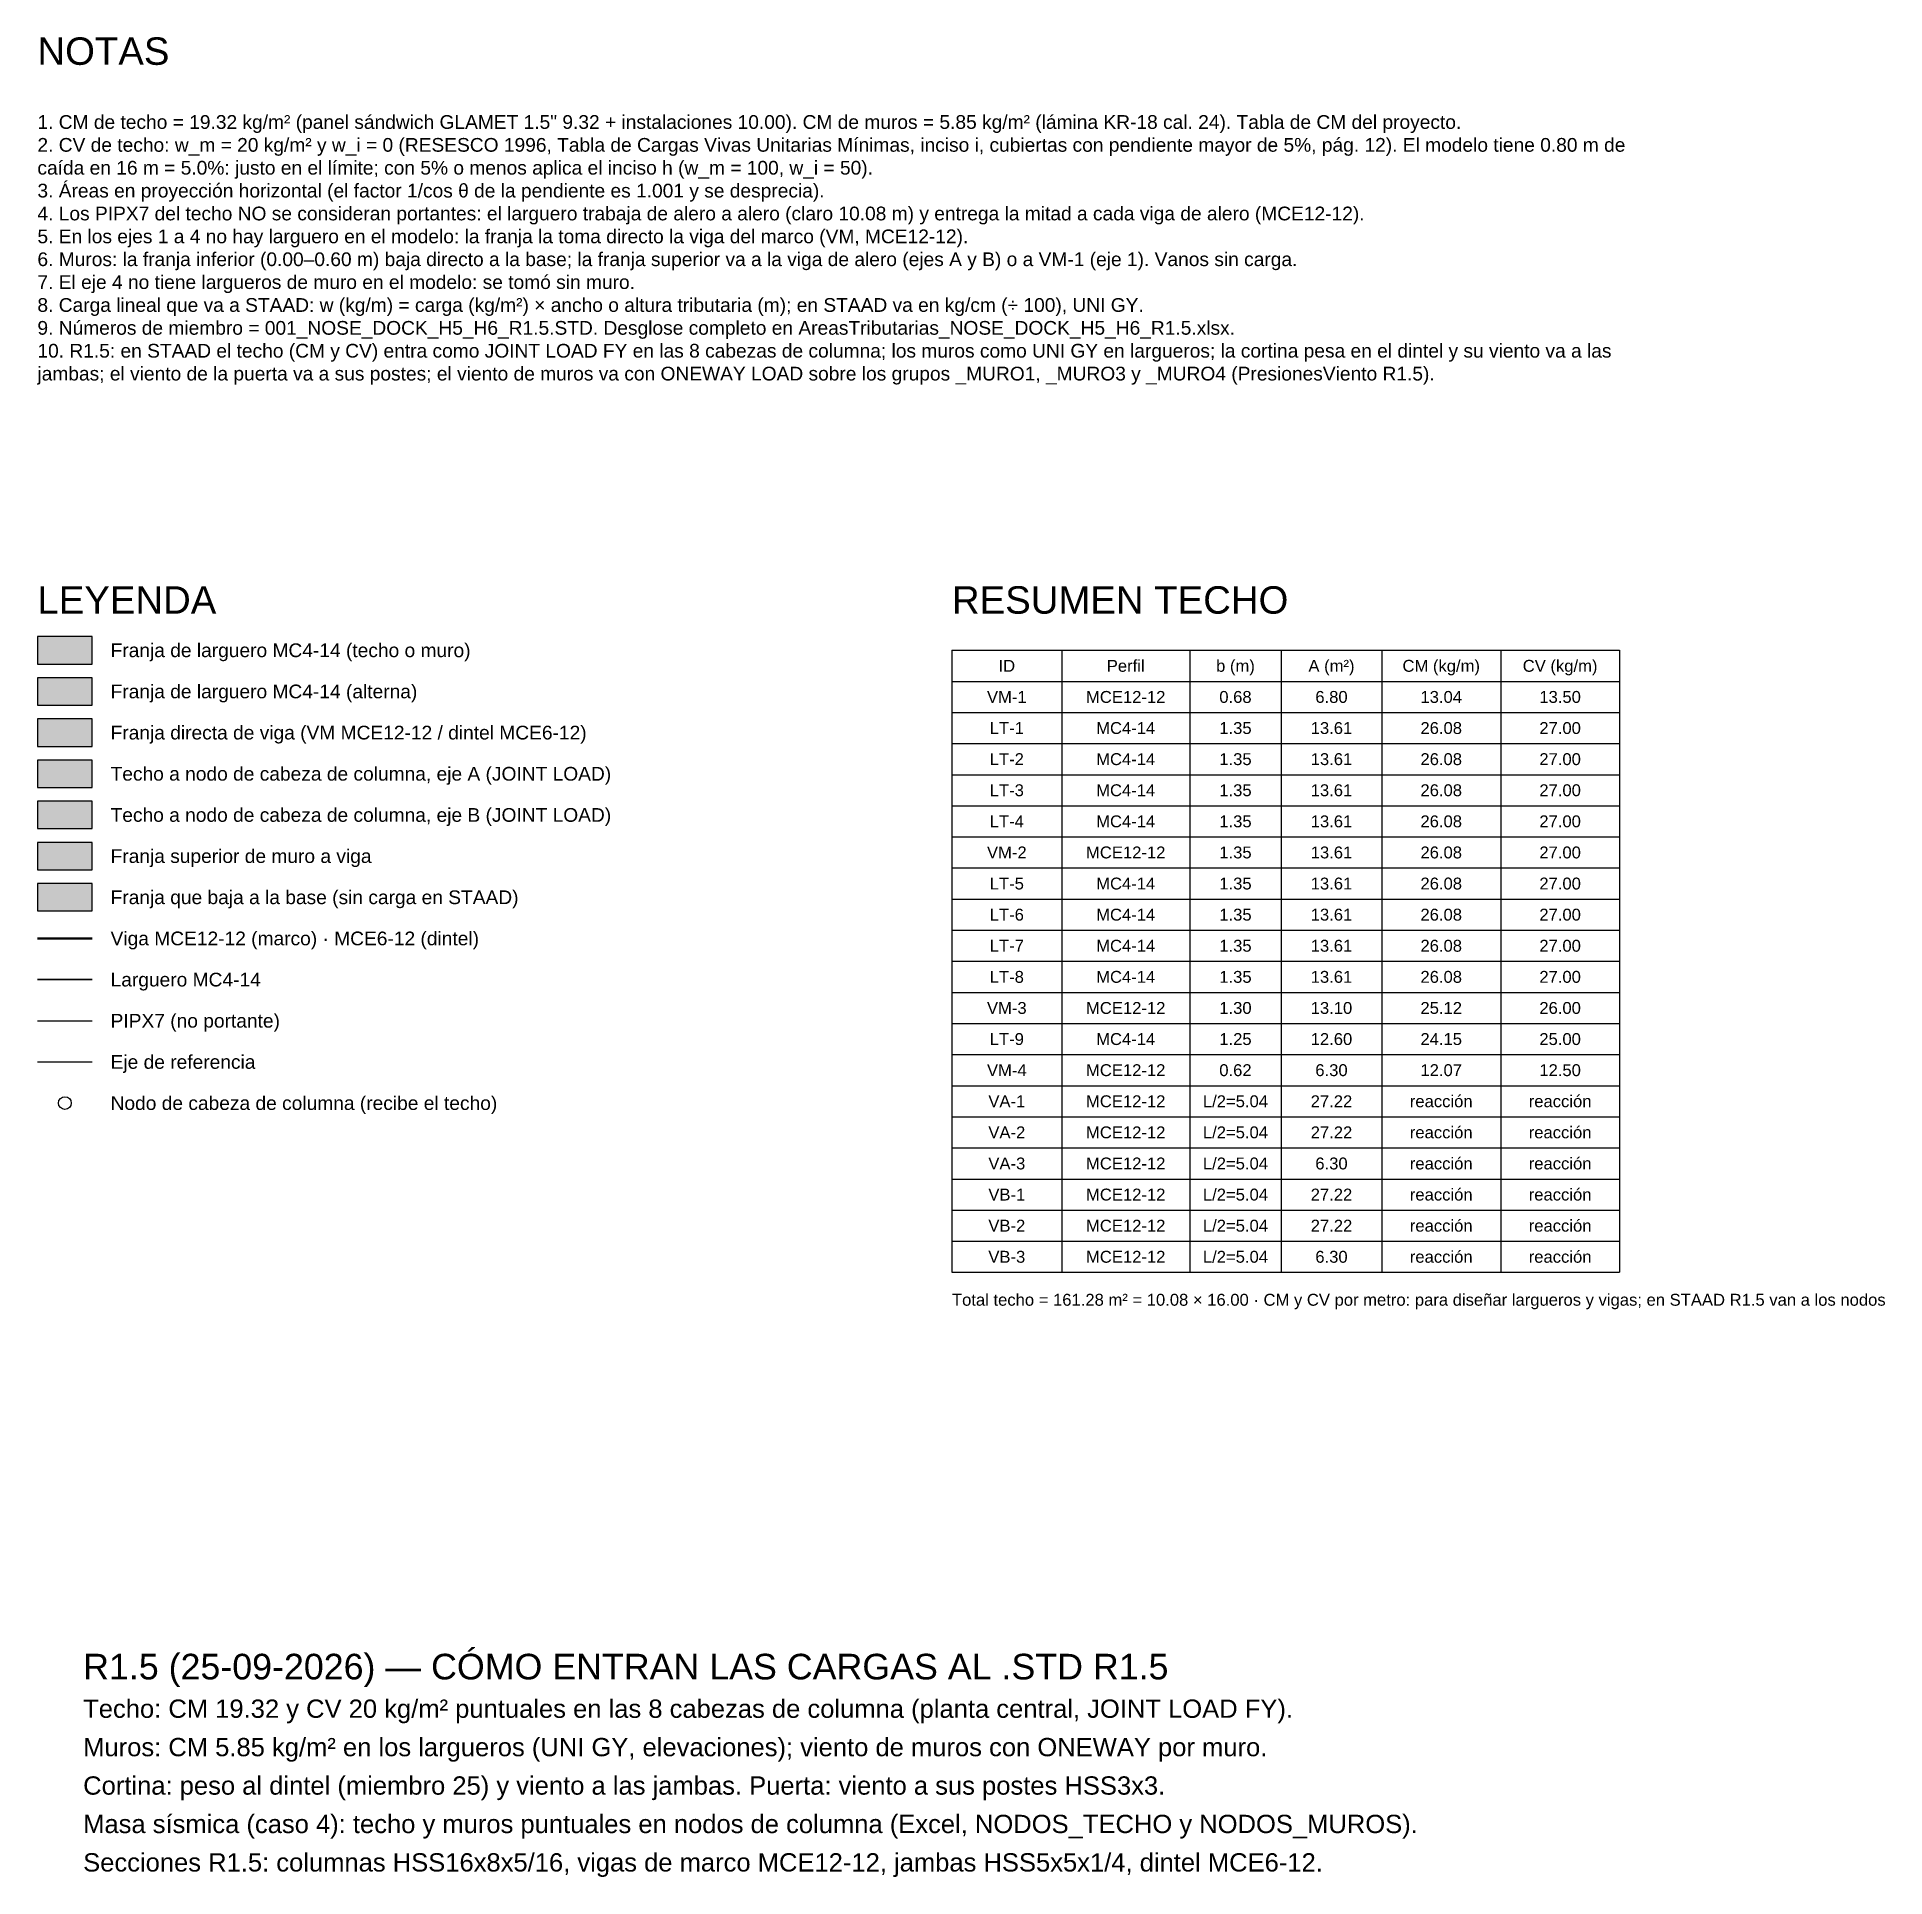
# Model space of a CAD drawing. Header units: metres. Extents: x -2.5 to 53.7, y -35.2 to 2.8.
# Drawn here: x 33.49 to 53.7, y -17.36 to 2.75 of the extents above; entities that cross this region are included whole.
import ezdxf
from ezdxf.enums import TextEntityAlignment as Align

# ---------------------------------------------------------------- set-up
doc = ezdxf.new("R2010")
doc.units = ezdxf.units.M
doc.linetypes.add('DASHDOT', pattern=[3.556, 2.54, -0.508, 0, -0.508])
doc.linetypes.add('DASHED', pattern=[1.524, 1.27, -0.254])
for name, color, linetype in [('AT-VIGAS', 30, 'Continuous'), ('EJES', 8, 'DASHDOT'), ('MARCO', 7, 'Continuous'), ('PIPX7', 8, 'DASHED'), ('TEXTO', 7, 'Continuous'), ('TITULOS', 2, 'Continuous')]:
    doc.layers.add(name, color=color, linetype=linetype)
doc.layers.add('MC4-14', color=5, linetype='Continuous', lineweight=35)
doc.layers.add('MCE6-12', color=1, linetype='Continuous', lineweight=50)
doc.styles.add('ARIAL', font='arial.ttf')

msp = doc.modelspace()

# ---------------------------------------------------------------- texts
at = {"layer": 'TEXTO', "style": 'ARIAL'}
for s, height, p in [('Franja de larguero MC4-14 (techo o muro)', 0.15, (34.3, -3.95)), ('Franja de larguero MC4-14 (alterna)', 0.15, (34.3, -4.4)), ('Franja directa de viga (VM MCE12-12 / dintel MCE6-12)', 0.15, (34.3, -4.85)), ('Techo a nodo de cabeza de columna, eje A (JOINT LOAD)', 0.15, (34.3, -5.3)), ('Techo a nodo de cabeza de columna, eje B (JOINT LOAD)', 0.15, (34.3, -5.75)), ('Franja superior de muro a viga', 0.15, (34.3, -6.2)), ('Franja que baja a la base (sin carga en STAAD)', 0.15, (34.3, -6.65)), ('Viga MCE12-12 (marco) · MCE6-12 (dintel)', 0.15, (34.3, -7.1)), ('Larguero MC4-14', 0.15, (34.3, -7.55)), ('PIPX7 (no portante)', 0.15, (34.3, -8)), ('Eje de referencia', 0.15, (34.3, -8.45)), ('Nodo de cabeza de columna (recibe el techo)', 0.15, (34.3, -8.9)), ('Total techo = 161.28 m² = 10.08 × 16.00 · CM y CV por metro: para diseñar largueros y vigas; en STAAD R1.5 van a los nodos', 0.13, (43.5, -11.05))]:
    msp.add_text(s, height=height, dxfattribs=at).set_placement(p, align=Align.MIDDLE_LEFT)
for s, p in [('ID', (44.1, -4.12)), ('Perfil', (45.4, -4.12)), ('b (m)', (46.6, -4.12)), ('A (m²)', (47.65, -4.12)), ('CM (kg/m)', (48.85, -4.12)), ('CV (kg/m)', (50.15, -4.12)), ('VM-1', (44.1, -4.46)), ('MCE12-12', (45.4, -4.46)), ('0.68', (46.6, -4.46)), ('6.80', (47.65, -4.46)), ('13.04', (48.85, -4.46)), ('13.50', (50.15, -4.46)), ('LT-1', (44.1, -4.8)), ('MC4-14', (45.4, -4.8)), ('1.35', (46.6, -4.8)), ('13.61', (47.65, -4.8)), ('26.08', (48.85, -4.8)), ('27.00', (50.15, -4.8)), ('LT-2', (44.1, -5.14)), ('MC4-14', (45.4, -5.14)), ('1.35', (46.6, -5.14)), ('13.61', (47.65, -5.14)), ('26.08', (48.85, -5.14)), ('27.00', (50.15, -5.14)), ('LT-3', (44.1, -5.48)), ('MC4-14', (45.4, -5.48)), ('1.35', (46.6, -5.48)), ('13.61', (47.65, -5.48)), ('26.08', (48.85, -5.48)), ('27.00', (50.15, -5.48)), ('LT-4', (44.1, -5.82)), ('MC4-14', (45.4, -5.82)), ('1.35', (46.6, -5.82)), ('13.61', (47.65, -5.82)), ('26.08', (48.85, -5.82)), ('27.00', (50.15, -5.82)), ('VM-2', (44.1, -6.16)), ('MCE12-12', (45.4, -6.16)), ('1.35', (46.6, -6.16)), ('13.61', (47.65, -6.16)), ('26.08', (48.85, -6.16)), ('27.00', (50.15, -6.16)), ('LT-5', (44.1, -6.5)), ('MC4-14', (45.4, -6.5)), ('1.35', (46.6, -6.5)), ('13.61', (47.65, -6.5)), ('26.08', (48.85, -6.5)), ('27.00', (50.15, -6.5)), ('LT-6', (44.1, -6.84)), ('MC4-14', (45.4, -6.84)), ('1.35', (46.6, -6.84)), ('13.61', (47.65, -6.84)), ('26.08', (48.85, -6.84)), ('27.00', (50.15, -6.84)), ('LT-7', (44.1, -7.18)), ('MC4-14', (45.4, -7.18)), ('1.35', (46.6, -7.18)), ('13.61', (47.65, -7.18)), ('26.08', (48.85, -7.18)), ('27.00', (50.15, -7.18)), ('LT-8', (44.1, -7.52)), ('MC4-14', (45.4, -7.52)), ('1.35', (46.6, -7.52)), ('13.61', (47.65, -7.52)), ('26.08', (48.85, -7.52)), ('27.00', (50.15, -7.52)), ('VM-3', (44.1, -7.86)), ('MCE12-12', (45.4, -7.86)), ('1.30', (46.6, -7.86)), ('13.10', (47.65, -7.86)), ('25.12', (48.85, -7.86)), ('26.00', (50.15, -7.86)), ('LT-9', (44.1, -8.2)), ('MC4-14', (45.4, -8.2)), ('1.25', (46.6, -8.2)), ('12.60', (47.65, -8.2)), ('24.15', (48.85, -8.2)), ('25.00', (50.15, -8.2)), ('VM-4', (44.1, -8.54)), ('MCE12-12', (45.4, -8.54)), ('0.62', (46.6, -8.54)), ('6.30', (47.65, -8.54)), ('12.07', (48.85, -8.54)), ('12.50', (50.15, -8.54)), ('VA-1', (44.1, -8.88)), ('MCE12-12', (45.4, -8.88)), ('L/2=5.04', (46.6, -8.88)), ('27.22', (47.65, -8.88)), ('reacción', (48.85, -8.88)), ('reacción', (50.15, -8.88)), ('VA-2', (44.1, -9.22)), ('MCE12-12', (45.4, -9.22)), ('L/2=5.04', (46.6, -9.22)), ('27.22', (47.65, -9.22)), ('reacción', (48.85, -9.22)), ('reacción', (50.15, -9.22)), ('VA-3', (44.1, -9.56)), ('MCE12-12', (45.4, -9.56)), ('L/2=5.04', (46.6, -9.56)), ('6.30', (47.65, -9.56)), ('reacción', (48.85, -9.56)), ('reacción', (50.15, -9.56)), ('VB-1', (44.1, -9.9)), ('MCE12-12', (45.4, -9.9)), ('L/2=5.04', (46.6, -9.9)), ('27.22', (47.65, -9.9)), ('reacción', (48.85, -9.9)), ('reacción', (50.15, -9.9)), ('VB-2', (44.1, -10.24)), ('MCE12-12', (45.4, -10.24)), ('L/2=5.04', (46.6, -10.24)), ('27.22', (47.65, -10.24)), ('reacción', (48.85, -10.24)), ('reacción', (50.15, -10.24)), ('L/2=5.04', (46.6, -10.58)), ('reacción', (48.85, -10.58)), ('reacción', (50.15, -10.58)), ('VB-3', (44.1, -10.58)), ('MCE12-12', (45.4, -10.58)), ('6.30', (47.65, -10.58))]:
    msp.add_text(s, height=0.13, dxfattribs=at).set_placement(p, align=Align.MIDDLE_CENTER)
for s, p in [('Techo: CM 19.32 y CV 20 kg/m² puntuales en las 8 cabezas de columna (planta central, JOINT LOAD FY).', (34, -15.62)), ('Muros: CM 5.85 kg/m² en los largueros (UNI GY, elevaciones); viento de muros con ONEWAY por muro.', (34, -16.04)), ('Cortina: peso al dintel (miembro 25) y viento a las jambas. Puerta: viento a sus postes HSS3x3.', (34, -16.46)), ('Masa sísmica (caso 4): techo y muros puntuales en nodos de columna (Excel, NODOS_TECHO y NODOS_MUROS).', (34, -16.88)), ('Secciones R1.5: columnas HSS16x8x5/16, vigas de marco MCE12-12, jambas HSS5x5x1/4, dintel MCE6-12.', (34, -17.3))]:
    msp.add_text(s, height=0.2, dxfattribs=at).set_placement(p)
at = {"layer": 'TEXTO', "insert": (33.5, 1.9), "char_height": 0.15, "width": 17.5, "attachment_point": 1, "style": 'ARIAL'}
msp.add_mtext('1. CM de techo = 19.32 kg/m² (panel sándwich GLAMET 1.5" 9.32 + instalaciones 10.00). CM de muros = 5.85 kg/m² (lámina KR-18 cal. 24). Tabla de CM del proyecto.\\P2. CV de techo: w_m = 20 kg/m² y w_i = 0 (RESESCO 1996, Tabla de Cargas Vivas Unitarias Mínimas, inciso i, cubiertas con pendiente mayor de 5%, pág. 12). El modelo tiene 0.80 m de caída en 16 m = 5.0%: justo en el límite; con 5% o menos aplica el inciso h (w_m = 100, w_i = 50).\\P3. Áreas en proyección horizontal (el factor 1/cos θ de la pendiente es 1.001 y se desprecia).\\P4. Los PIPX7 del techo NO se consideran portantes: el larguero trabaja de alero a alero (claro 10.08 m) y entrega la mitad a cada viga de alero (MCE12-12).\\P5. En los ejes 1 a 4 no hay larguero en el modelo: la franja la toma directo la viga del marco (VM, MCE12-12).\\P6. Muros: la franja inferior (0.00–0.60 m) baja directo a la base; la franja superior va a la viga de alero (ejes A y B) o a VM-1 (eje 1). Vanos sin carga.\\P7. El eje 4 no tiene largueros de muro en el modelo: se tomó sin muro.\\P8. Carga lineal que va a STAAD: w (kg/m) = carga (kg/m²) × ancho o altura tributaria (m); en STAAD va en kg/cm (÷ 100), UNI GY.\\P9. Números de miembro = 001_NOSE_DOCK_H5_H6_R1.5.STD. Desglose completo en AreasTributarias_NOSE_DOCK_H5_H6_R1.5.xlsx.\\P10. R1.5: en STAAD el techo (CM y CV) entra como JOINT LOAD FY en las 8 cabezas de columna; los muros como UNI GY en largueros; la cortina pesa en el dintel y su viento va a las jambas; el viento de la puerta va a sus postes; el viento de muros va con ONEWAY LOAD sobre los grupos _MURO1, _MURO3 y _MURO4 (PresionesViento R1.5).', dxfattribs=at)
at = {"layer": 'TITULOS', "style": 'ARIAL'}
for s, p in [('NOTAS', (33.5, 2.6)), ('LEYENDA', (33.5, -3.4)), ('RESUMEN TECHO', (43.5, -3.4))]:
    msp.add_text(s, height=0.3, dxfattribs=at).set_placement(p, align=Align.MIDDLE_LEFT)
msp.add_text('R1.5 (25-09-2026) — CÓMO ENTRAN LAS CARGAS AL .STD R1.5', height=0.28, dxfattribs=at).set_placement((34, -15.2))

# ---------------------------------------------------------------- hatches: boundary and pattern name
at = {"layer": 'TEXTO', "true_color": 0xa8ccff}
h = msp.add_hatch(color=151, dxfattribs=at)
h.dxf.hatch_style = 1
h.paths.add_polyline_path([(33.5, -4.1), (34.1, -4.1), (34.1, -3.8), (33.5, -3.8)])
at = {"layer": 'TEXTO', "true_color": 0xbeebbe}
h = msp.add_hatch(color=254, dxfattribs=at)
h.dxf.hatch_style = 1
h.paths.add_polyline_path([(33.5, -4.55), (34.1, -4.55), (34.1, -4.25), (33.5, -4.25)])
at = {"layer": 'TEXTO', "true_color": 0xffbeaa}
h = msp.add_hatch(color=31, dxfattribs=at)
h.dxf.hatch_style = 1
h.paths.add_polyline_path([(33.5, -5), (34.1, -5), (34.1, -4.7), (33.5, -4.7)])
at = {"layer": 'TEXTO', "true_color": 0xffd699}
h = msp.add_hatch(color=41, dxfattribs=at)
h.dxf.hatch_style = 1
h.paths.add_polyline_path([(33.5, -5.45), (34.1, -5.45), (34.1, -5.15), (33.5, -5.15)])
at = {"layer": 'TEXTO', "true_color": 0xccbbff}
h = msp.add_hatch(color=254, dxfattribs=at)
h.dxf.hatch_style = 1
h.paths.add_polyline_path([(33.5, -5.9), (34.1, -5.9), (34.1, -5.6), (33.5, -5.6)])
at = {"layer": 'TEXTO', "true_color": 0xffd699}
h = msp.add_hatch(color=41, dxfattribs=at)
h.dxf.hatch_style = 1
h.paths.add_polyline_path([(33.5, -6.35), (34.1, -6.35), (34.1, -6.05), (33.5, -6.05)])
at = {"layer": 'TEXTO', "true_color": 0xe1e1e1}
h = msp.add_hatch(color=254, dxfattribs=at)
h.dxf.hatch_style = 1
h.paths.add_polyline_path([(33.5, -6.8), (34.1, -6.8), (34.1, -6.5), (33.5, -6.5)])

# ---------------------------------------------------------------- linework, layer by layer
at = {"layer": 'AT-VIGAS', "color": 1}
msp.add_circle((33.8, -8.9), 0.07, dxfattribs=at)
at = {"layer": 'EJES'}
msp.add_line((33.5, -8.45), (34.1, -8.45), dxfattribs=at)
at = {"layer": 'MARCO'}
for p, q in [((43.5, -3.95), (50.8, -3.95)), ((43.5, -3.95), (43.5, -10.75)), ((44.7, -3.95), (44.7, -10.75)), ((46.1, -3.95), (46.1, -10.75)), ((47.1, -3.95), (47.1, -10.75)), ((48.2, -3.95), (48.2, -10.75)), ((49.5, -3.95), (49.5, -10.75)), ((50.8, -3.95), (50.8, -10.75)), ((43.5, -4.29), (50.8, -4.29)), ((43.5, -4.63), (50.8, -4.63)), ((43.5, -4.97), (50.8, -4.97)), ((43.5, -5.31), (50.8, -5.31)), ((43.5, -5.65), (50.8, -5.65)), ((43.5, -5.99), (50.8, -5.99)), ((43.5, -6.33), (50.8, -6.33)), ((43.5, -6.67), (50.8, -6.67)), ((43.5, -7.01), (50.8, -7.01)), ((43.5, -7.35), (50.8, -7.35)), ((43.5, -7.69), (50.8, -7.69)), ((43.5, -8.03), (50.8, -8.03)), ((43.5, -8.37), (50.8, -8.37)), ((43.5, -8.71), (50.8, -8.71)), ((43.5, -9.05), (50.8, -9.05)), ((43.5, -9.39), (50.8, -9.39)), ((43.5, -9.73), (50.8, -9.73)), ((43.5, -10.07), (50.8, -10.07)), ((43.5, -10.41), (50.8, -10.41)), ((43.5, -10.75), (50.8, -10.75))]:
    msp.add_line(p, q, dxfattribs=at)
at = {"layer": 'MC4-14'}
msp.add_line((33.5, -7.55), (34.1, -7.55), dxfattribs=at)
at = {"layer": 'MCE6-12'}
msp.add_line((33.5, -7.1), (34.1, -7.1), dxfattribs=at)
at = {"layer": 'PIPX7'}
msp.add_line((33.5, -8), (34.1, -8), dxfattribs=at)
at = {"layer": 'TEXTO', "color": 8}
for points in [[(33.5, -4.1), (34.1, -4.1), (34.1, -3.8), (33.5, -3.8)], [(33.5, -4.55), (34.1, -4.55), (34.1, -4.25), (33.5, -4.25)], [(33.5, -5), (34.1, -5), (34.1, -4.7), (33.5, -4.7)], [(33.5, -5.45), (34.1, -5.45), (34.1, -5.15), (33.5, -5.15)], [(33.5, -5.9), (34.1, -5.9), (34.1, -5.6), (33.5, -5.6)], [(33.5, -6.35), (34.1, -6.35), (34.1, -6.05), (33.5, -6.05)], [(33.5, -6.8), (34.1, -6.8), (34.1, -6.5), (33.5, -6.5)]]:
    msp.add_lwpolyline(points, close=True, dxfattribs=at)

msp.set_redraw_order([(e.dxf.handle, doc.entitydb.next_handle()) for e in msp.query("TEXT MTEXT ATTDEF DIMENSION ARC_DIMENSION")])  # texts and dimensions are drawn at this point

doc.saveas('drawing.dxf')
